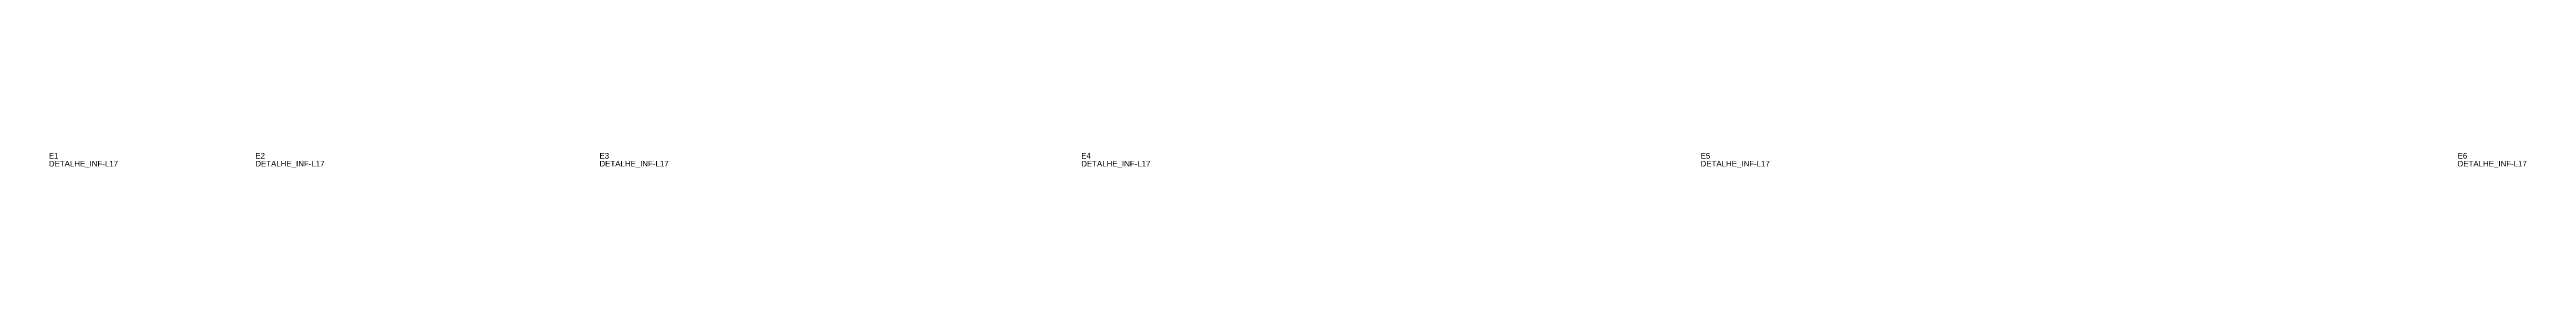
# Model space of a CAD drawing. Header units: metres. Extents: x 222 to 22304, y -746 to 2291.
# Drawn here: x 284 to 2479, y 813 to 827 of the extents above; entities that cross this region are included whole.
import ezdxf

# ---------------------------------------------------------------- set-up
doc = ezdxf.new("R2010")
doc.units = ezdxf.units.M
doc.layers.add('3', color=3, linetype='CONTINUOUS')
doc.layers.add('AUX00', color=7, linetype='CONTINUOUS')
doc.styles.add('STR_STANDARD', font='arial.ttf')

msp = doc.modelspace()

# ---------------------------------------------------------------- texts
at = {"layer": '3', "style": 'STR_STANDARD'}
for s, p in [('E1', (283.2, 821.5)), ('E1', (283.2, 821.5)), ('E2', (466.2, 821.5)), ('E2', (466.2, 821.5)), ('E3', (771.2, 821.5)), ('E3', (771.2, 821.5)), ('E4', (1198.2, 821.5)), ('E4', (1198.2, 821.5)), ('E5', (1747.2, 821.5)), ('E5', (1747.2, 821.5)), ('E6', (2418.2, 821.5)), ('E6', (2418.2, 821.5))]:
    msp.add_text(s, height=5, dxfattribs=at).set_placement(p)
at = {"layer": 'AUX00', "style": 'STR_STANDARD'}
for p in [(283.2, 814.5), (283.2, 814.5), (466.2, 814.5), (466.2, 814.5), (771.2, 814.5), (771.2, 814.5), (1198.2, 814.5), (1198.2, 814.5), (1747.2, 814.5), (1747.2, 814.5), (2418.2, 814.5), (2418.2, 814.5)]:
    msp.add_text('DETALHE_INF-L17', height=5, dxfattribs=at).set_placement(p)

doc.saveas('drawing.dxf')
